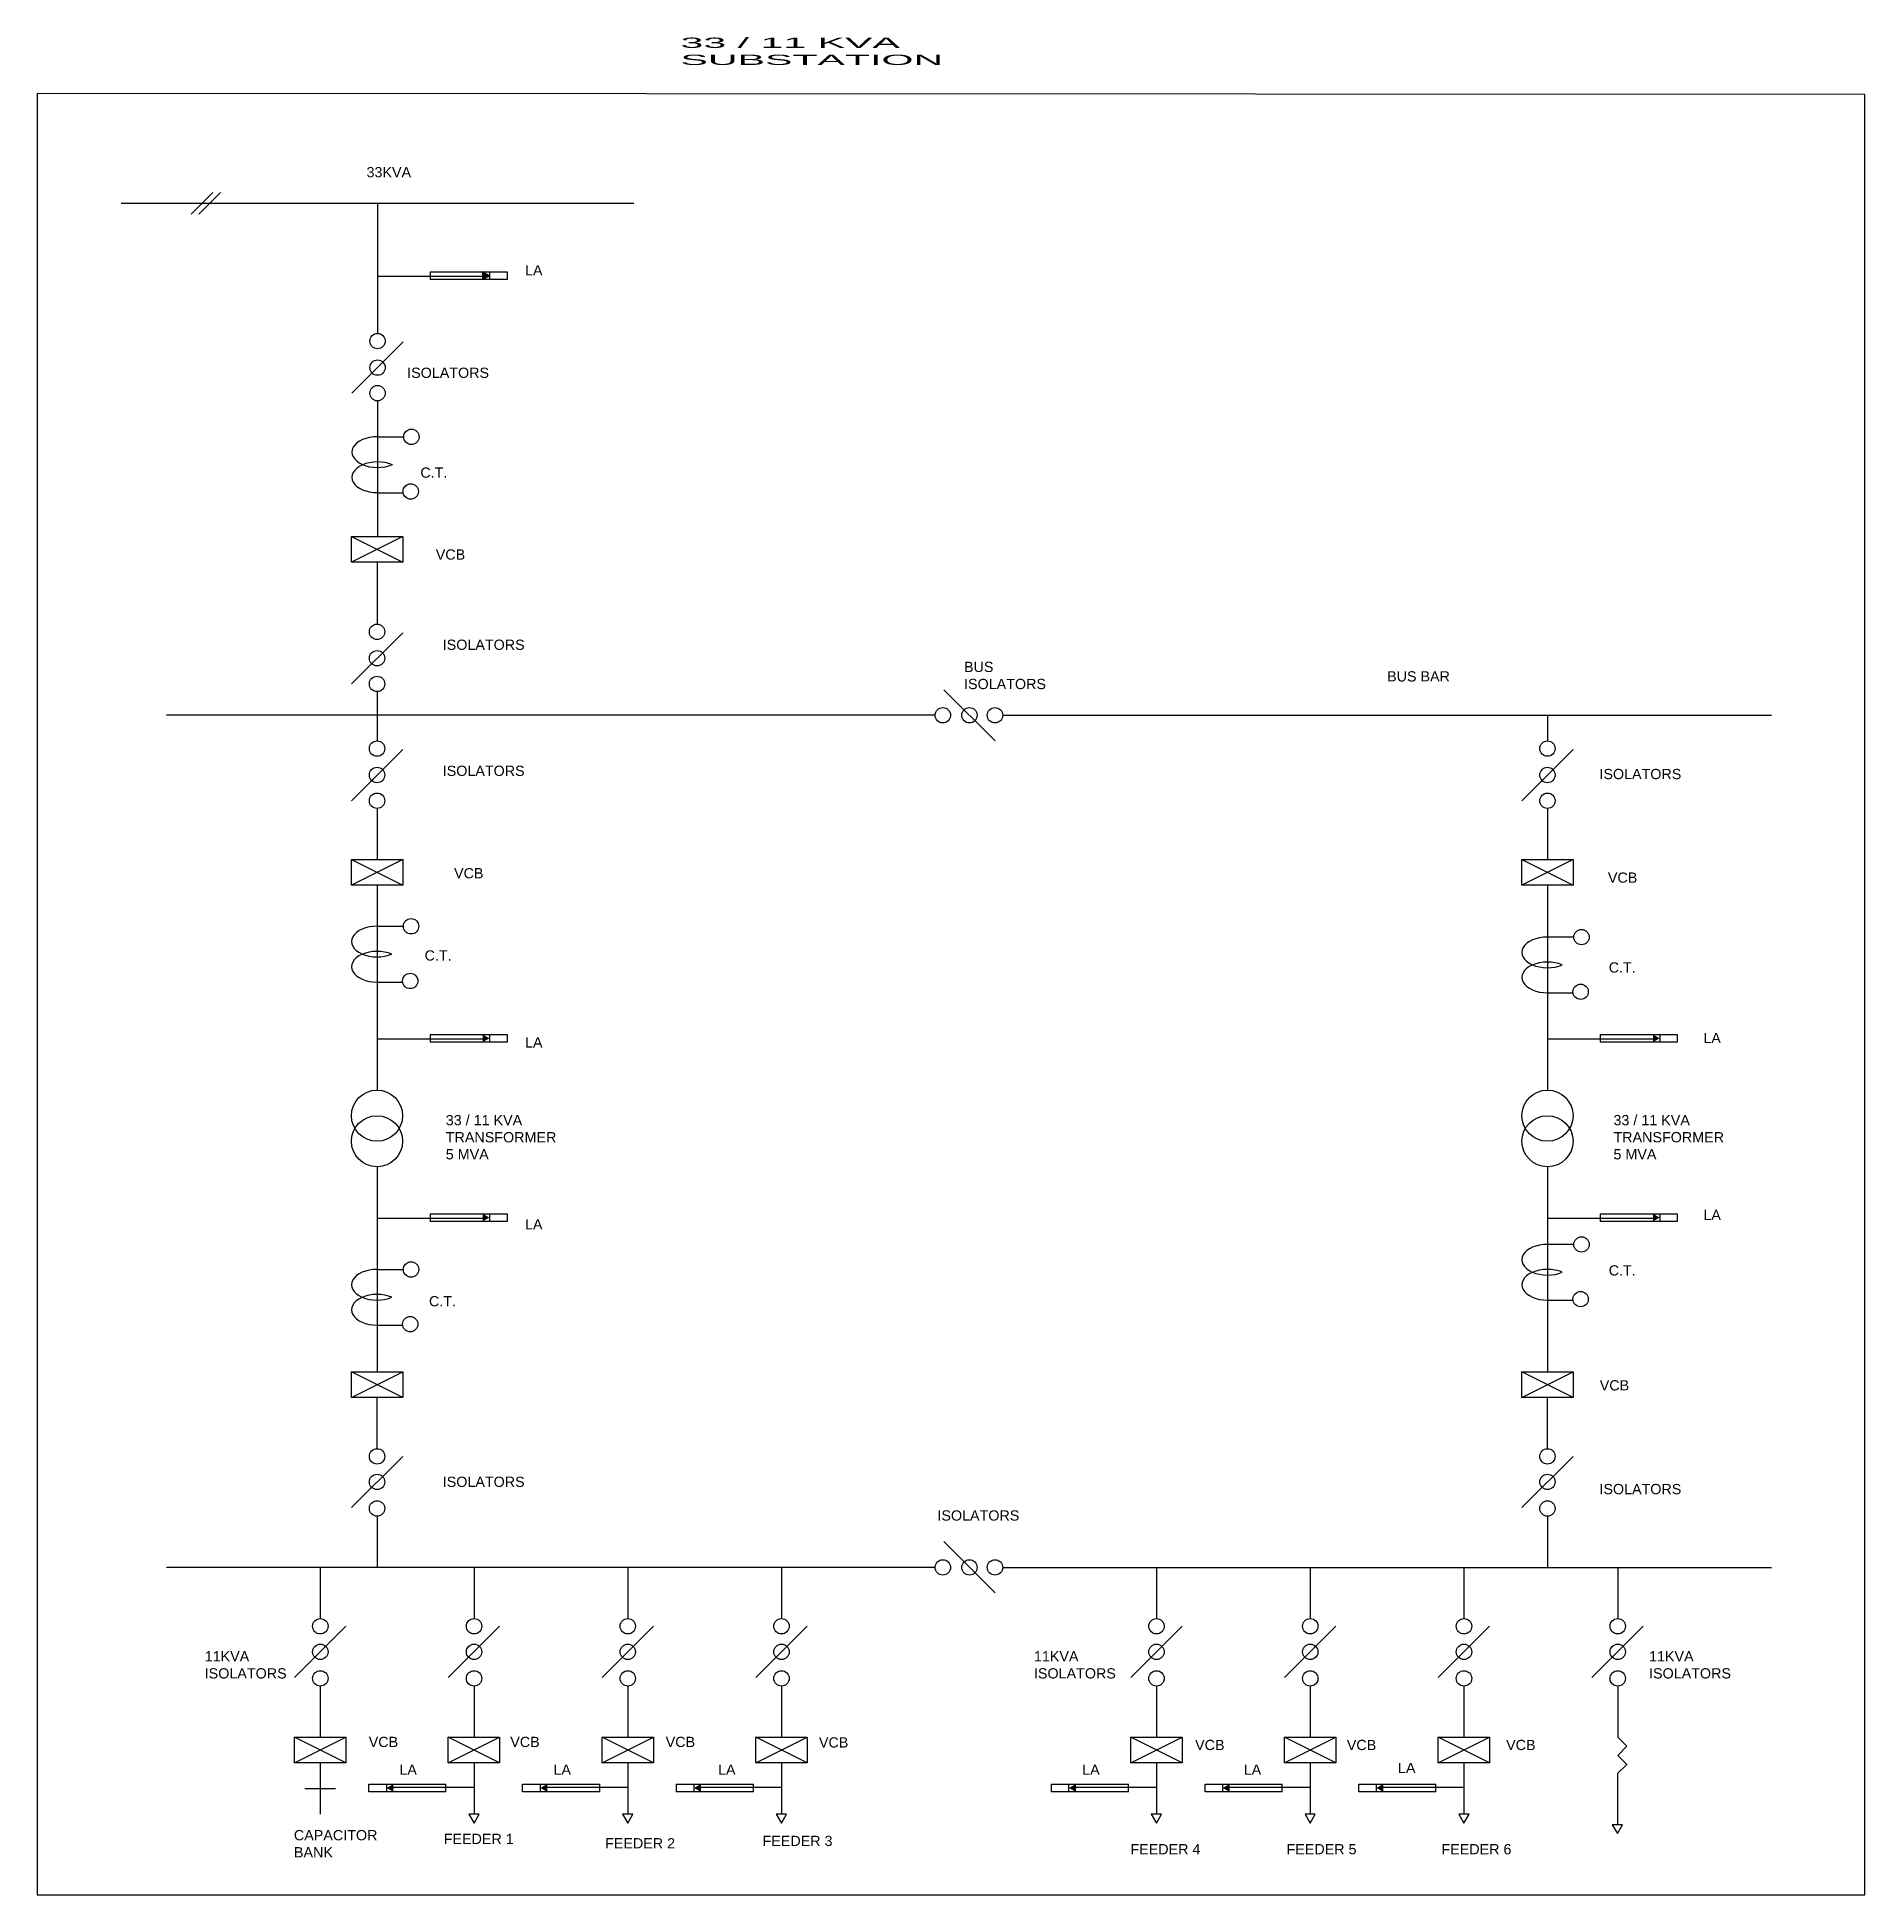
# Model space of a CAD drawing. Header units: metres. Extents: x 17.4 to 43.9, y 12.8 to 23.8.
# Drawn here: x 17.43 to 28.22, y 12.79 to 23.77 of the extents above; entities that cross this region are included whole.
import ezdxf

# ---------------------------------------------------------------- set-up
doc = ezdxf.new("R2010")
doc.units = ezdxf.units.M
doc.header["$MEASUREMENT"] = 0
doc.layers.get('0').update_dxf_attribs({"color": 10})
doc.layers.add('text', color=7, linetype='Continuous')
doc.styles.get("Standard").update_dxf_attribs({"font": 'arial.ttf'})
doc.styles.add('style1', font='CALIST.TTF', dxfattribs={"width": 3})

msp = doc.modelspace()

# ---------------------------------------------------------------- texts
at = {"layer": 'text', "insert": (21.228, 23.768), "char_height": 0.06054, "attachment_point": 1, "style": 'style1'}
msp.add_mtext_dynamic_manual_height_columns('\\pxr2.73972,t39;33 / 11 KVA  SUBSTATION', width=2.40566, gutter_width=0.303, heights=[0.513], dxfattribs=at)
at = {"layer": 'text', "attachment_point": 1}
for s, width, insert, char_height in [('33KVA', 1.15214, (19.374, 23.003), 0.0605), ('LA ', 0.37266, (20.31, 22.423), 0.0605), ('ISOLATORS ', 0.26289, (19.614, 21.818), 0.0605), ('C.T.', 0.52687, (19.692, 21.228), 0.0605), ('VCB', 0.38026, (19.783, 20.744), 0.0605), ('ISOLATORS', 0.48396, (19.824, 20.211), 0.0605), ('BUS ISOLATORS', 0.55826, (22.903, 20.08), 0.06054), ('BUS BAR', 0.56203, (25.402, 20.024), 0.0605), ('ISOLATORS', 0.48396, (19.824, 19.466), 0.0605), ('ISOLATORS', 0.48396, (26.656, 19.447), 0.0605), ('VCB', 0.65664, (19.891, 18.861), 0.0605), ('VCB', 0.65664, (26.706, 18.835), 0.0605), ('C.T.', 0.52687, (19.717, 18.375), 0.0605), ('C.T.', 0.52687, (26.711, 18.304), 0.0605), ('LA ', 0.37266, (20.31, 17.861), 0.0605), ('LA ', 0.37266, (27.27, 17.887), 0.0605), ('\\A1;33 / 11 KVA TRANSFORMER\\P5 MVA', 0.98428, (19.842, 17.402), 0.06054), ('\\A1;33 / 11 KVA TRANSFORMER\\P5 MVA', 0.98428, (26.739, 17.402), 0.06054), ('LA ', 0.37266, (27.27, 16.842), 0.0605), ('LA ', 0.37266, (20.31, 16.786), 0.0605), ('C.T.', 0.52687, (26.711, 16.514), 0.0605), ('C.T.', 0.52687, (19.743, 16.332), 0.0605), ('VCB', 0.65664, (26.658, 15.835), 0.0605), ('ISOLATORS', 0.48396, (19.824, 15.265), 0.0605), ('ISOLATORS', 0.48396, (26.656, 15.222), 0.0605), ('ISOLATORS', 0.48396, (22.746, 15.066), 0.0605), ('11KVA ISOLATORS', 0.48396, (18.418, 14.234), 0.06054), ('11KVA ISOLATORS', 0.48396, (23.316, 14.234), 0.06054), ('11KVA ISOLATORS', 0.48396, (26.949, 14.234), 0.06054), ('VCB', 0.65664, (19.387, 13.728), 0.0605), ('VCB', 0.65664, (20.223, 13.728), 0.0605), ('VCB', 0.65664, (21.141, 13.728), 0.0605), ('VCB', 0.65664, (22.046, 13.725), 0.0605), ('VCB', 0.65664, (24.268, 13.71), 0.0605), ('VCB', 0.65664, (25.164, 13.71), 0.0605), ('VCB', 0.65664, (26.105, 13.71), 0.0605), ('LA ', 0.37266, (19.568, 13.564), 0.0605), ('LA ', 0.37266, (20.478, 13.564), 0.0605), ('LA ', 0.37266, (21.45, 13.564), 0.0605), ('LA ', 0.37266, (23.601, 13.564), 0.0605), ('LA ', 0.37266, (24.555, 13.564), 0.0605), ('LA ', 0.37266, (25.466, 13.574), 0.0605), ('CAPACITOR BANK', 0.3835, (18.945, 13.177), 0.06054), ('FEEDER 1', 0.42775, (19.83, 13.155), 0.0605), ('FEEDER 2', 0.42332, (20.783, 13.129), 0.0605), ('FEEDER 3', 0.41752, (21.713, 13.143), 0.0605), ('FEEDER 4', 0.42775, (23.886, 13.094), 0.0605), ('FEEDER 5', 0.42775, (24.808, 13.094), 0.0605), ('FEEDER 6', 0.42775, (25.723, 13.094), 0.0605)]:
    msp.add_mtext_dynamic_manual_height_columns(s, width=width, gutter_width=0.303, heights=[0], dxfattribs=dict(at, insert=insert, char_height=char_height))

# ---------------------------------------------------------------- hatches: boundary and pattern name
h = msp.add_hatch(color=256)
h.dxf.hatch_style = 1
h.paths.add_polyline_path([(20.059, 22.384), (20.059, 22.338), (20.1, 22.361)])
h = msp.add_hatch(color=256)
h.dxf.hatch_style = 1
h.paths.add_polyline_path([(20.059, 17.878), (20.059, 17.832), (20.1, 17.855)])
h = msp.add_hatch(color=256)
h.dxf.hatch_style = 1
h.paths.add_polyline_path([(26.972, 17.878), (26.972, 17.832), (27.012, 17.855)])
h = msp.add_hatch(color=256)
h.dxf.hatch_style = 1
h.paths.add_polyline_path([(20.059, 16.819), (20.059, 16.773), (20.1, 16.796)])
h = msp.add_hatch(color=256)
h.dxf.hatch_style = 1
h.paths.add_polyline_path([(26.972, 16.819), (26.972, 16.773), (27.012, 16.796)])
h = msp.add_hatch(color=256)
h.dxf.hatch_style = 1
h.paths.add_polyline_path([(19.533, 13.402), (19.533, 13.449), (19.493, 13.426)])
h = msp.add_hatch(color=256)
h.dxf.hatch_style = 1
h.paths.add_polyline_path([(20.441, 13.402), (20.441, 13.449), (20.401, 13.426)])
h = msp.add_hatch(color=256)
h.dxf.hatch_style = 1
h.paths.add_polyline_path([(21.349, 13.402), (21.349, 13.449), (21.309, 13.426)])
h = msp.add_hatch(color=256)
h.dxf.hatch_style = 1
h.paths.add_polyline_path([(23.564, 13.402), (23.564, 13.449), (23.523, 13.426)])
h = msp.add_hatch(color=256)
h.dxf.hatch_style = 1
h.paths.add_polyline_path([(24.472, 13.402), (24.472, 13.449), (24.431, 13.426)])
h = msp.add_hatch(color=256)
h.dxf.hatch_style = 1
h.paths.add_polyline_path([(25.38, 13.402), (25.38, 13.449), (25.339, 13.426)])

# ---------------------------------------------------------------- linework, layer by layer
for p, q in [((18.467, 22.853), (18.338, 22.725)), ((18.511, 22.853), (18.383, 22.725)), ((17.925, 22.789), (20.952, 22.789)), ((19.439, 22.789), (19.439, 22.02)), ((19.439, 22.358), (20.059, 22.358)), ((19.749, 22.384), (20.204, 22.384)), ((19.749, 22.384), (19.749, 22.338)), ((20.204, 22.338), (19.749, 22.338)), ((20.059, 22.358), (20.059, 22.358)), ((20.1, 22.384), (20.1, 22.338)), ((20.204, 22.384), (20.204, 22.338)), ((20.204, 22.384), (20.204, 22.384)), ((19.59, 21.97), (19.287, 21.667)), ((19.439, 21.622), (19.439, 21.198)), ((19.439, 21.425), (19.439, 20.971)), ((19.439, 21.41), (19.59, 21.41)), ((19.439, 21.079), (19.59, 21.079)), ((19.439, 20.971), (19.439, 20.82)), ((19.285, 20.82), (19.588, 20.668)), ((19.588, 20.82), (19.285, 20.668)), ((19.436, 20.668), (19.436, 20.303)), ((19.588, 20.252), (19.285, 19.949)), ((19.436, 19.904), (19.436, 19.764)), ((22.783, 19.915), (23.086, 19.612)), ((22.733, 19.764), (18.193, 19.764)), ((19.436, 19.764), (19.436, 19.613)), ((23.132, 19.764), (27.672, 19.764)), ((26.349, 19.764), (26.349, 19.613)), ((19.588, 19.562), (19.285, 19.259)), ((26.5, 19.562), (26.198, 19.259)), ((19.436, 19.214), (19.436, 18.911)), ((26.349, 19.214), (26.349, 18.911)), ((19.285, 18.911), (19.588, 18.76)), ((19.588, 18.911), (19.285, 18.76)), ((26.198, 18.911), (26.5, 18.76)), ((26.5, 18.911), (26.198, 18.76)), ((19.436, 18.76), (19.436, 17.852)), ((26.349, 18.76), (26.349, 17.852)), ((19.436, 18.518), (19.588, 18.518)), ((26.349, 18.454), (26.5, 18.454)), ((19.436, 18.187), (19.588, 18.187)), ((26.349, 18.124), (26.5, 18.124)), ((19.436, 17.852), (19.436, 17.549)), ((19.439, 17.852), (20.059, 17.852)), ((19.749, 17.878), (20.204, 17.878)), ((19.749, 17.878), (19.749, 17.832)), ((20.204, 17.832), (19.749, 17.832)), ((20.1, 17.878), (20.1, 17.832)), ((20.204, 17.878), (20.204, 17.832)), ((26.349, 17.852), (26.349, 17.549)), ((26.351, 17.852), (26.972, 17.852)), ((26.661, 17.878), (27.116, 17.878)), ((26.661, 17.878), (26.661, 17.832)), ((27.116, 17.832), (26.661, 17.832)), ((27.012, 17.878), (27.012, 17.832)), ((27.116, 17.878), (27.116, 17.832)), ((19.436, 17.095), (19.436, 17.095)), ((19.436, 17.095), (19.436, 15.885)), ((26.349, 17.095), (26.349, 15.885)), ((19.749, 16.819), (20.204, 16.819)), ((19.749, 16.819), (19.749, 16.773)), ((20.1, 16.819), (20.1, 16.773)), ((20.204, 16.819), (20.204, 16.773)), ((26.661, 16.819), (27.116, 16.819)), ((26.661, 16.819), (26.661, 16.773)), ((27.012, 16.819), (27.012, 16.773)), ((27.116, 16.819), (27.116, 16.773)), ((19.439, 16.793), (20.059, 16.793)), ((20.204, 16.773), (19.749, 16.773)), ((26.351, 16.793), (26.972, 16.793)), ((27.116, 16.773), (26.661, 16.773)), ((26.349, 16.638), (26.5, 16.638)), ((19.436, 16.49), (19.588, 16.49)), ((26.349, 16.308), (26.5, 16.308)), ((19.436, 16.16), (19.588, 16.16)), ((19.588, 15.733), (19.285, 15.885)), ((19.285, 15.733), (19.588, 15.885)), ((26.5, 15.733), (26.198, 15.885)), ((26.198, 15.733), (26.5, 15.885)), ((19.436, 15.431), (19.436, 15.733)), ((26.349, 15.431), (26.349, 15.733)), ((19.285, 15.082), (19.588, 15.385)), ((26.198, 15.082), (26.5, 15.385)), ((19.436, 15.032), (19.436, 14.729)), ((26.349, 15.032), (26.349, 14.729)), ((22.783, 14.881), (23.086, 14.578)), ((22.733, 14.729), (18.193, 14.729)), ((19.101, 14.729), (18.798, 14.729)), ((19.101, 14.729), (19.101, 14.426)), ((20.009, 14.729), (20.009, 14.426)), ((20.917, 14.729), (20.917, 14.426)), ((21.825, 14.729), (21.825, 14.426)), ((23.132, 14.729), (27.672, 14.729)), ((24.04, 14.729), (24.04, 14.426)), ((24.948, 14.729), (24.948, 14.426)), ((25.856, 14.729), (25.856, 14.426)), ((26.764, 14.729), (26.764, 14.426)), ((18.949, 14.078), (19.252, 14.381)), ((19.857, 14.078), (20.16, 14.381)), ((20.765, 14.078), (21.068, 14.381)), ((21.673, 14.078), (21.976, 14.381)), ((23.888, 14.078), (24.191, 14.381)), ((24.796, 14.078), (25.099, 14.381)), ((25.704, 14.078), (26.007, 14.381)), ((26.612, 14.078), (26.915, 14.381)), ((19.101, 14.028), (19.101, 13.725)), ((20.009, 14.028), (20.009, 13.725)), ((20.917, 14.028), (20.917, 13.725)), ((21.825, 14.028), (21.825, 13.725)), ((24.04, 14.028), (24.04, 13.725)), ((24.948, 14.028), (24.948, 13.725)), ((25.856, 14.028), (25.856, 13.725)), ((26.764, 14.028), (26.764, 13.725)), ((19.252, 13.574), (18.949, 13.725)), ((18.949, 13.574), (19.252, 13.725)), ((20.16, 13.574), (19.857, 13.725)), ((19.857, 13.574), (20.16, 13.725)), ((21.068, 13.574), (20.765, 13.725)), ((20.765, 13.574), (21.068, 13.725)), ((21.976, 13.574), (21.673, 13.725)), ((21.673, 13.574), (21.976, 13.725)), ((24.191, 13.574), (23.888, 13.725)), ((23.888, 13.574), (24.191, 13.725)), ((25.099, 13.574), (24.796, 13.725)), ((24.796, 13.574), (25.099, 13.725)), ((26.007, 13.574), (25.704, 13.725)), ((25.704, 13.574), (26.007, 13.725)), ((26.764, 13.725), (26.817, 13.672)), ((26.817, 13.672), (26.764, 13.618)), ((26.764, 13.618), (26.817, 13.564)), ((19.101, 13.574), (19.101, 13.271)), ((20.009, 13.574), (20.009, 13.271)), ((20.917, 13.574), (20.917, 13.271)), ((21.825, 13.574), (21.825, 13.271)), ((24.04, 13.574), (24.04, 13.271)), ((24.948, 13.574), (24.948, 13.271)), ((25.856, 13.574), (25.856, 13.271)), ((26.817, 13.564), (26.763, 13.511)), ((26.763, 13.511), (26.763, 13.208)), ((19.01, 13.422), (19.191, 13.422)), ((19.388, 13.402), (19.388, 13.449)), ((19.388, 13.449), (19.843, 13.449)), ((19.843, 13.402), (19.388, 13.402)), ((19.493, 13.402), (19.493, 13.449)), ((20.009, 13.429), (19.533, 13.429)), ((19.843, 13.402), (19.843, 13.449)), ((20.296, 13.402), (20.296, 13.449)), ((20.296, 13.449), (20.751, 13.449)), ((20.751, 13.402), (20.296, 13.402)), ((20.401, 13.402), (20.401, 13.449)), ((20.917, 13.429), (20.441, 13.429)), ((20.751, 13.402), (20.751, 13.449)), ((21.204, 13.402), (21.204, 13.449)), ((21.204, 13.449), (21.659, 13.449)), ((21.659, 13.402), (21.204, 13.402)), ((21.309, 13.402), (21.309, 13.449)), ((21.825, 13.429), (21.349, 13.429)), ((21.659, 13.402), (21.659, 13.449)), ((23.419, 13.402), (23.419, 13.449)), ((23.419, 13.449), (23.874, 13.449)), ((23.874, 13.402), (23.419, 13.402)), ((23.523, 13.402), (23.523, 13.449)), ((24.04, 13.429), (23.564, 13.429)), ((23.874, 13.402), (23.874, 13.449)), ((24.327, 13.402), (24.327, 13.449)), ((24.327, 13.449), (24.782, 13.449)), ((24.782, 13.402), (24.327, 13.402)), ((24.431, 13.402), (24.431, 13.449)), ((24.948, 13.429), (24.472, 13.429)), ((24.782, 13.402), (24.782, 13.449)), ((25.235, 13.402), (25.235, 13.449)), ((25.235, 13.449), (25.69, 13.449)), ((25.69, 13.402), (25.235, 13.402)), ((25.339, 13.402), (25.339, 13.449)), ((25.856, 13.429), (25.38, 13.429)), ((25.69, 13.402), (25.69, 13.449))]:
    msp.add_line(p, q)
for points in [[(20.059, 22.384), (20.059, 22.338), (20.1, 22.361)], [(19.285, 20.82), (19.285, 20.82), (19.588, 20.82), (19.588, 20.82), (19.588, 20.668), (19.588, 20.668), (19.285, 20.668), (19.285, 20.668)], [(23.048, 19.179), (23.048, 19.179)], [(23.048, 19.179), (23.048, 19.179)], [(22.292, 18.992), (22.292, 18.992)], [(19.285, 18.911), (19.285, 18.911), (19.588, 18.911), (19.588, 18.911), (19.588, 18.76), (19.588, 18.76), (19.285, 18.76), (19.285, 18.76)], [(26.198, 18.911), (26.198, 18.911), (26.5, 18.911), (26.5, 18.911), (26.5, 18.76), (26.5, 18.76), (26.198, 18.76), (26.198, 18.76)], [(19.588, 15.733), (19.588, 15.733), (19.285, 15.733), (19.285, 15.733), (19.285, 15.885), (19.285, 15.885), (19.588, 15.885), (19.588, 15.885)], [(26.5, 15.733), (26.5, 15.733), (26.198, 15.733), (26.198, 15.733), (26.198, 15.885), (26.198, 15.885), (26.5, 15.885), (26.5, 15.885)], [(19.252, 13.574), (19.252, 13.574), (18.949, 13.574), (18.949, 13.574), (18.949, 13.725), (18.949, 13.725), (19.252, 13.725), (19.252, 13.725)], [(20.16, 13.574), (20.16, 13.574), (19.857, 13.574), (19.857, 13.574), (19.857, 13.725), (19.857, 13.725), (20.16, 13.725), (20.16, 13.725)], [(21.068, 13.574), (21.068, 13.574), (20.765, 13.574), (20.765, 13.574), (20.765, 13.725), (20.765, 13.725), (21.068, 13.725), (21.068, 13.725)], [(21.976, 13.574), (21.976, 13.574), (21.673, 13.574), (21.673, 13.574), (21.673, 13.725), (21.673, 13.725), (21.976, 13.725), (21.976, 13.725)], [(24.191, 13.574), (24.191, 13.574), (23.888, 13.574), (23.888, 13.574), (23.888, 13.725), (23.888, 13.725), (24.191, 13.725), (24.191, 13.725)], [(25.099, 13.574), (25.099, 13.574), (24.796, 13.574), (24.796, 13.574), (24.796, 13.725), (24.796, 13.725), (25.099, 13.725), (25.099, 13.725)], [(26.007, 13.574), (26.007, 13.574), (25.704, 13.574), (25.704, 13.574), (25.704, 13.725), (25.704, 13.725), (26.007, 13.725), (26.007, 13.725)], [(20.039, 13.271), (19.978, 13.271), (20.009, 13.218)], [(20.947, 13.271), (20.886, 13.271), (20.917, 13.218)], [(21.855, 13.271), (21.794, 13.271), (21.825, 13.218)], [(24.07, 13.271), (24.009, 13.271), (24.039, 13.218)], [(24.978, 13.271), (24.917, 13.271), (24.947, 13.218)], [(25.886, 13.271), (25.825, 13.271), (25.856, 13.218)], [(26.793, 13.208), (26.732, 13.208), (26.763, 13.156)]]:
    msp.add_lwpolyline(points, close=True)
for centre, radius in [((19.439, 21.975), 0.0454), ((19.439, 21.818), 0.0454), ((19.439, 21.667), 0.0454), ((19.639, 21.409), 0.0454), ((19.635, 21.086), 0.0454), ((19.436, 20.257), 0.0454), ((19.436, 20.101), 0.0454), ((19.436, 19.949), 0.0454), ((22.778, 19.764), 0.0454), ((22.935, 19.764), 0.0454), ((23.086, 19.764), 0.0454), ((19.436, 19.567), 0.0454), ((26.349, 19.567), 0.0454), ((19.436, 19.411), 0.0454), ((26.349, 19.411), 0.0454), ((19.436, 19.259), 0.0454), ((26.349, 19.259), 0.0454), ((19.637, 18.517), 0.0454), ((26.55, 18.453), 0.0454), ((19.632, 18.194), 0.0454), ((26.545, 18.13), 0.0454), ((19.436, 17.398), 0.151), ((26.349, 17.398), 0.151), ((19.436, 17.247), 0.151), ((26.349, 17.247), 0.151), ((26.55, 16.637), 0.0454), ((19.637, 16.489), 0.0454), ((26.545, 16.314), 0.0454), ((19.632, 16.166), 0.0454), ((19.436, 15.385), 0.0454), ((26.349, 15.385), 0.0454), ((19.436, 15.234), 0.0454), ((26.349, 15.234), 0.0454), ((19.436, 15.077), 0.0454), ((26.349, 15.077), 0.0454), ((22.778, 14.729), 0.0454), ((22.935, 14.729), 0.0454), ((23.086, 14.729), 0.0454), ((19.101, 14.381), 0.0454), ((20.009, 14.381), 0.0454), ((20.917, 14.381), 0.0454), ((21.825, 14.381), 0.0454), ((24.04, 14.381), 0.0454), ((24.948, 14.381), 0.0454), ((25.856, 14.381), 0.0454), ((26.764, 14.381), 0.0454), ((19.101, 14.23), 0.0454), ((20.009, 14.23), 0.0454), ((20.917, 14.23), 0.0454), ((21.825, 14.23), 0.0454), ((24.04, 14.23), 0.0454), ((24.948, 14.23), 0.0454), ((25.856, 14.23), 0.0454), ((26.764, 14.23), 0.0454), ((19.101, 14.073), 0.0454), ((20.009, 14.073), 0.0454), ((20.917, 14.073), 0.0454), ((21.825, 14.073), 0.0454), ((24.04, 14.073), 0.0454), ((24.948, 14.073), 0.0454), ((25.856, 14.073), 0.0454), ((26.764, 14.073), 0.0454)]:
    msp.add_circle(centre, radius)
for centre, start_param, end_param in [((19.439, 21.319), 4.712389, 8.471643), ((19.439, 21.17), 4.094728, 7.853982), ((19.436, 18.427), 4.712389, 8.471643), ((26.349, 18.363), 4.712389, 8.471643), ((19.436, 18.278), 4.094728, 7.853982), ((26.349, 18.215), 4.094728, 7.853982), ((26.349, 16.547), 4.712389, 8.471643), ((19.436, 16.399), 4.712389, 8.471643), ((26.349, 16.399), 4.094728, 7.853982), ((19.436, 16.251), 4.094728, 7.853982)]:
    msp.add_ellipse(centre, major_axis=(-0.151, 0), ratio=0.601088, start_param=start_param, end_param=end_param)
at = {"layer": 'text'}
for p, q in [((17.429, 23.437), (17.429, 12.794)), ((28.224, 23.431), (17.429, 23.437)), ((28.224, 12.794), (28.224, 23.431)), ((17.429, 12.794), (28.224, 12.794))]:
    msp.add_line(p, q, dxfattribs=at)

msp.set_redraw_order([(e.dxf.handle, doc.entitydb.next_handle()) for e in msp.query("TEXT MTEXT ATTDEF DIMENSION ARC_DIMENSION")])  # texts and dimensions are drawn at this point

doc.saveas('drawing.dxf')
